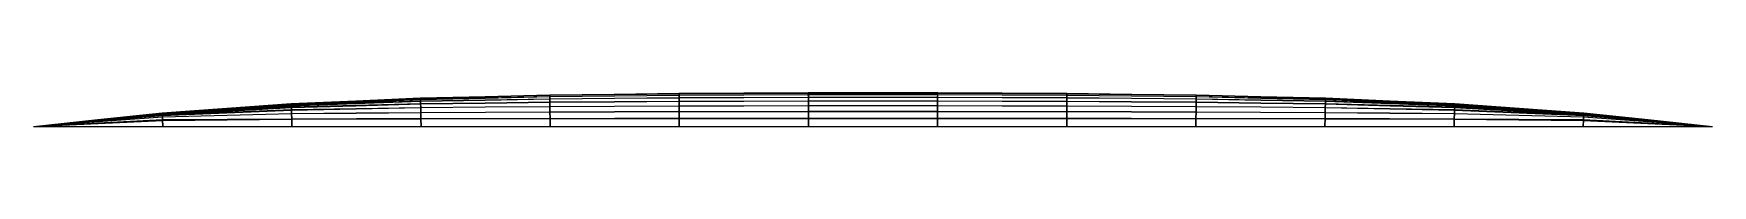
# Model space of a CAD drawing. Header units: metres. Extents: x 0 to 40, y 0 to 0.8.
import ezdxf

# ---------------------------------------------------------------- set-up
doc = ezdxf.new("R2010")
doc.units = ezdxf.units.M
doc.layers.add('Deflected structure', color=30, linetype='Continuous')
doc.layers.add('Original structure', color=3, linetype='Continuous')

msp = doc.modelspace()

# ---------------------------------------------------------------- linework, layer by layer
at = {"layer": 'Deflected structure'}
for p, q in [((16.919, 0.795, 12.491), (18.459, 0.803, 12.497)), ((18.459, 0.803, 12.497), (18.459, 0.791, 10.931)), ((18.459, 0.791, 14.064), (18.459, 0.803, 12.497)), ((18.459, 0.803, 12.497), (20, 0.803, 12.491)), ((20, 0.803, 12.491), (21.541, 0.803, 12.497)), ((21.541, 0.803, 12.497), (21.541, 0.791, 10.931)), ((21.541, 0.791, 14.064), (21.541, 0.803, 12.497)), ((21.541, 0.803, 12.497), (23.081, 0.795, 12.491)), ((3.064, 0.323, 12.497), (4.601, 0.433, 12.491)), ((3.064, 0.325, 14.061), (4.601, 0.433, 14.056)), ((3.064, 0.324, 15.625), (4.601, 0.427, 15.62)), ((3.064, 0.318, 17.189), (4.602, 0.412, 17.183)), ((3.065, 0.317, 10.934), (4.602, 0.425, 10.927)), ((3.065, 0.308, 9.37), (4.602, 0.412, 9.362)), ((4.601, 0.433, 12.491), (6.138, 0.543, 12.498)), ((4.601, 0.433, 14.056), (6.138, 0.542, 14.063)), ((4.601, 0.427, 15.62), (6.138, 0.531, 15.628)), ((4.602, 0.425, 10.927), (6.138, 0.534, 10.933)), ((4.602, 0.412, 9.362), (6.139, 0.516, 9.368)), ((4.602, 0.412, 17.183), (6.139, 0.506, 17.193)), ((4.603, 0.392, 7.798), (6.141, 0.487, 7.804)), ((4.603, 0.385, 18.746), (6.141, 0.465, 18.757)), ((4.605, 0.363, 6.232), (6.142, 0.446, 6.239)), ((6.138, 0.543, 12.498), (7.677, 0.61, 12.492)), ((6.138, 0.542, 14.063), (7.677, 0.607, 14.057)), ((6.138, 0.534, 10.933), (7.678, 0.6, 10.926)), ((6.138, 0.531, 15.628), (7.678, 0.59, 15.622)), ((6.138, 0.543, 12.498), (6.138, 0.534, 10.933)), ((6.138, 0.542, 14.063), (6.138, 0.543, 12.498)), ((6.138, 0.531, 15.628), (6.138, 0.542, 14.063)), ((6.138, 0.534, 10.933), (6.139, 0.516, 9.368)), ((6.139, 0.506, 17.193), (6.138, 0.531, 15.628)), ((6.139, 0.516, 9.368), (7.679, 0.578, 9.361)), ((6.139, 0.506, 17.193), (7.679, 0.557, 17.186)), ((6.139, 0.516, 9.368), (6.141, 0.487, 7.804)), ((6.141, 0.465, 18.757), (6.139, 0.506, 17.193)), ((6.141, 0.487, 7.804), (7.68, 0.542, 7.795)), ((6.141, 0.465, 18.757), (7.68, 0.503, 18.75)), ((6.141, 0.487, 7.804), (6.142, 0.446, 6.239)), ((6.144, 0.399, 20.321), (6.141, 0.465, 18.757)), ((6.142, 0.446, 6.239), (7.682, 0.49, 6.229)), ((6.142, 0.446, 6.239), (6.145, 0.388, 4.676)), ((6.144, 0.399, 20.321), (7.683, 0.425, 20.311)), ((6.145, 0.388, 4.676), (7.684, 0.417, 4.664)), ((7.677, 0.61, 12.492), (9.216, 0.677, 12.498)), ((7.677, 0.607, 14.057), (9.216, 0.671, 14.064)), ((7.678, 0.6, 10.926), (9.217, 0.666, 10.932)), ((7.678, 0.59, 15.622), (9.217, 0.649, 15.629)), ((7.679, 0.578, 9.361), (9.218, 0.64, 9.366)), ((7.679, 0.557, 17.186), (9.218, 0.607, 17.195)), ((7.68, 0.542, 7.795), (9.219, 0.596, 7.801)), ((7.68, 0.503, 18.75), (9.22, 0.542, 18.76)), ((7.682, 0.49, 6.229), (9.221, 0.533, 6.237)), ((7.683, 0.425, 20.311), (9.223, 0.452, 20.323)), ((7.684, 0.417, 4.664), (9.223, 0.447, 4.674)), ((9.216, 0.677, 12.498), (10.757, 0.713, 12.491)), ((9.216, 0.671, 14.064), (10.757, 0.706, 14.057)), ((9.216, 0.677, 12.498), (9.217, 0.666, 10.932)), ((9.216, 0.671, 14.064), (9.216, 0.677, 12.498)), ((9.217, 0.649, 15.629), (9.216, 0.671, 14.064)), ((9.217, 0.666, 10.932), (10.757, 0.702, 10.925)), ((9.217, 0.649, 15.629), (10.757, 0.68, 15.623)), ((9.217, 0.666, 10.932), (9.218, 0.64, 9.366)), ((9.218, 0.607, 17.195), (9.217, 0.649, 15.629)), ((9.218, 0.64, 9.366), (10.758, 0.673, 9.359)), ((9.218, 0.64, 9.366), (9.219, 0.596, 7.801)), ((9.218, 0.607, 17.195), (10.758, 0.632, 17.188)), ((9.22, 0.542, 18.76), (9.218, 0.607, 17.195)), ((9.219, 0.596, 7.801), (10.759, 0.625, 7.793)), ((9.219, 0.596, 7.801), (9.221, 0.533, 6.237)), ((9.22, 0.542, 18.76), (10.76, 0.561, 18.751)), ((9.223, 0.452, 20.323), (9.22, 0.542, 18.76)), ((9.221, 0.533, 6.237), (10.761, 0.555, 6.228)), ((9.221, 0.533, 6.237), (9.223, 0.447, 4.674)), ((9.223, 0.452, 20.323), (10.762, 0.464, 20.312)), ((9.223, 0.447, 4.674), (10.763, 0.461, 4.662)), ((9.226, 0.332, 21.885), (9.223, 0.452, 20.323)), ((9.223, 0.447, 4.674), (9.226, 0.334, 3.113)), ((10.757, 0.713, 12.491), (12.297, 0.75, 12.498)), ((10.757, 0.706, 14.057), (12.297, 0.741, 14.064)), ((10.757, 0.702, 10.925), (12.297, 0.739, 10.931)), ((10.757, 0.68, 15.623), (12.297, 0.711, 15.63)), ((10.758, 0.673, 9.359), (12.298, 0.707, 9.365)), ((10.758, 0.632, 17.188), (12.298, 0.658, 17.196)), ((10.759, 0.625, 7.793), (12.299, 0.653, 7.8)), ((10.76, 0.561, 18.751), (12.3, 0.58, 18.761)), ((10.761, 0.555, 6.228), (12.301, 0.577, 6.236)), ((10.762, 0.464, 20.312), (12.302, 0.476, 20.324)), ((10.763, 0.461, 4.662), (12.302, 0.475, 4.673)), ((12.297, 0.75, 12.498), (13.837, 0.769, 12.491)), ((12.297, 0.741, 14.064), (13.838, 0.759, 14.058)), ((12.297, 0.739, 10.931), (13.838, 0.757, 10.925)), ((12.297, 0.75, 12.498), (12.297, 0.739, 10.931)), ((12.297, 0.741, 14.064), (12.297, 0.75, 12.498)), ((12.297, 0.711, 15.63), (12.297, 0.741, 14.064)), ((12.297, 0.739, 10.931), (12.298, 0.707, 9.365)), ((12.297, 0.711, 15.63), (13.838, 0.726, 15.624)), ((12.298, 0.658, 17.196), (12.297, 0.711, 15.63)), ((12.298, 0.707, 9.365), (13.838, 0.724, 9.358)), ((12.298, 0.707, 9.365), (12.299, 0.653, 7.8)), ((12.298, 0.658, 17.196), (13.839, 0.67, 17.189)), ((12.3, 0.58, 18.761), (12.298, 0.658, 17.196)), ((12.299, 0.653, 7.8), (13.839, 0.667, 7.792)), ((12.299, 0.653, 7.8), (12.301, 0.577, 6.236)), ((12.3, 0.58, 18.761), (13.84, 0.589, 18.752)), ((12.302, 0.476, 20.324), (12.3, 0.58, 18.761)), ((12.301, 0.577, 6.236), (13.84, 0.587, 6.227)), ((12.301, 0.577, 6.236), (12.302, 0.475, 4.673)), ((12.302, 0.475, 4.673), (13.842, 0.482, 4.662)), ((12.302, 0.476, 20.324), (13.841, 0.482, 20.312)), ((12.304, 0.345, 21.885), (12.302, 0.476, 20.324)), ((12.302, 0.475, 4.673), (12.304, 0.348, 3.112)), ((13.837, 0.769, 12.491), (15.378, 0.788, 12.497)), ((13.838, 0.757, 10.925), (15.378, 0.776, 10.931)), ((13.838, 0.759, 14.058), (15.378, 0.776, 14.064)), ((13.838, 0.726, 15.624), (15.378, 0.742, 15.631)), ((13.838, 0.724, 9.358), (15.379, 0.74, 9.365)), ((13.839, 0.67, 17.189), (15.379, 0.683, 17.196)), ((13.839, 0.667, 7.792), (15.379, 0.681, 7.799)), ((13.84, 0.587, 6.227), (15.38, 0.598, 6.235)), ((13.84, 0.589, 18.752), (15.38, 0.598, 18.761)), ((13.841, 0.482, 20.312), (15.381, 0.488, 20.324)), ((13.842, 0.482, 4.662), (15.381, 0.489, 4.673)), ((15.378, 0.788, 12.497), (16.919, 0.795, 12.491)), ((15.378, 0.788, 12.497), (15.378, 0.776, 10.931)), ((15.378, 0.776, 14.064), (15.378, 0.788, 12.497)), ((15.378, 0.776, 14.064), (16.919, 0.784, 14.058)), ((15.378, 0.776, 10.931), (16.919, 0.783, 10.924)), ((15.378, 0.776, 10.931), (15.379, 0.74, 9.365)), ((15.378, 0.742, 15.631), (15.378, 0.776, 14.064)), ((15.378, 0.742, 15.631), (16.919, 0.748, 15.624)), ((15.379, 0.683, 17.196), (15.378, 0.742, 15.631)), ((15.379, 0.74, 9.365), (16.919, 0.747, 9.358)), ((15.379, 0.74, 9.365), (15.379, 0.681, 7.799)), ((15.379, 0.683, 17.196), (16.919, 0.688, 17.189)), ((15.379, 0.681, 7.799), (16.92, 0.687, 7.792)), ((15.38, 0.598, 18.761), (15.379, 0.683, 17.196)), ((15.379, 0.681, 7.799), (15.38, 0.598, 6.235)), ((15.38, 0.598, 6.235), (16.92, 0.602, 6.226)), ((15.38, 0.598, 18.761), (16.92, 0.602, 18.752)), ((15.38, 0.598, 6.235), (15.381, 0.489, 4.673)), ((15.381, 0.488, 20.324), (15.38, 0.598, 18.761)), ((15.381, 0.489, 4.673), (16.921, 0.492, 4.661)), ((15.381, 0.488, 20.324), (16.921, 0.49, 20.312)), ((15.381, 0.489, 4.673), (15.382, 0.355, 3.112)), ((15.382, 0.351, 21.885), (15.381, 0.488, 20.324)), ((16.919, 0.783, 10.924), (18.459, 0.791, 10.931)), ((16.919, 0.784, 14.058), (18.459, 0.791, 14.064)), ((16.919, 0.747, 9.358), (18.46, 0.754, 9.364)), ((16.919, 0.748, 15.624), (18.459, 0.754, 15.631)), ((16.919, 0.688, 17.189), (18.46, 0.693, 17.197)), ((16.92, 0.687, 7.792), (18.46, 0.693, 7.799)), ((16.92, 0.602, 6.226), (18.46, 0.606, 6.235)), ((16.92, 0.602, 18.752), (18.46, 0.605, 18.761)), ((16.921, 0.492, 4.661), (18.46, 0.494, 4.672)), ((16.921, 0.49, 20.312), (18.46, 0.493, 20.324)), ((18.459, 0.791, 10.931), (18.46, 0.754, 9.364)), ((18.459, 0.754, 15.631), (18.459, 0.791, 14.064)), ((18.459, 0.791, 10.931), (20, 0.791, 10.924)), ((18.459, 0.791, 14.064), (20, 0.791, 14.058)), ((18.46, 0.693, 17.197), (18.459, 0.754, 15.631)), ((18.459, 0.754, 15.631), (20, 0.754, 15.624)), ((18.46, 0.754, 9.364), (18.46, 0.693, 7.799)), ((18.46, 0.754, 9.364), (20, 0.754, 9.358)), ((18.46, 0.693, 7.799), (18.46, 0.606, 6.235)), ((18.46, 0.605, 18.761), (18.46, 0.693, 17.197)), ((18.46, 0.693, 7.799), (20, 0.693, 7.792)), ((18.46, 0.693, 17.197), (20, 0.693, 17.189)), ((18.46, 0.606, 6.235), (18.46, 0.494, 4.672)), ((18.46, 0.606, 6.235), (20, 0.606, 6.226)), ((18.46, 0.493, 20.324), (18.46, 0.605, 18.761)), ((18.46, 0.605, 18.761), (20, 0.605, 18.752)), ((18.46, 0.494, 4.672), (18.461, 0.358, 3.112)), ((18.46, 0.494, 4.672), (20, 0.494, 4.661)), ((18.461, 0.354, 21.885), (18.46, 0.493, 20.324)), ((18.46, 0.493, 20.324), (20, 0.493, 20.312)), ((20, 0.791, 10.924), (21.541, 0.791, 10.931)), ((20, 0.791, 14.058), (21.541, 0.791, 14.064)), ((20, 0.754, 9.358), (21.54, 0.754, 9.364)), ((20, 0.754, 15.624), (21.541, 0.754, 15.631)), ((20, 0.693, 7.792), (21.54, 0.693, 7.799)), ((20, 0.693, 17.189), (21.54, 0.693, 17.197)), ((20, 0.606, 6.226), (21.54, 0.606, 6.235)), ((20, 0.605, 18.752), (21.54, 0.605, 18.761)), ((20, 0.494, 4.661), (21.54, 0.494, 4.672)), ((20, 0.493, 20.312), (21.54, 0.493, 20.324)), ((21.54, 0.494, 4.672), (21.539, 0.358, 3.112)), ((21.539, 0.354, 21.885), (21.54, 0.493, 20.324)), ((21.541, 0.791, 10.931), (21.54, 0.754, 9.364)), ((21.54, 0.754, 9.364), (21.54, 0.693, 7.799)), ((21.54, 0.693, 17.197), (21.541, 0.754, 15.631)), ((21.54, 0.754, 9.364), (23.081, 0.747, 9.358)), ((21.54, 0.693, 7.799), (21.54, 0.606, 6.235)), ((21.54, 0.605, 18.761), (21.54, 0.693, 17.197)), ((21.54, 0.693, 7.799), (23.08, 0.687, 7.792)), ((21.54, 0.693, 17.197), (23.081, 0.688, 17.189)), ((21.54, 0.606, 6.235), (21.54, 0.494, 4.672)), ((21.54, 0.606, 6.235), (23.08, 0.602, 6.226)), ((21.54, 0.493, 20.324), (21.54, 0.605, 18.761)), ((21.54, 0.605, 18.761), (23.08, 0.602, 18.752)), ((21.54, 0.494, 4.672), (23.079, 0.492, 4.661)), ((21.54, 0.493, 20.324), (23.079, 0.49, 20.312)), ((21.541, 0.754, 15.631), (21.541, 0.791, 14.064)), ((21.541, 0.791, 10.931), (23.081, 0.783, 10.924)), ((21.541, 0.791, 14.064), (23.081, 0.784, 14.058)), ((21.541, 0.754, 15.631), (23.081, 0.748, 15.624)), ((23.079, 0.492, 4.661), (24.619, 0.489, 4.673)), ((23.079, 0.49, 20.312), (24.619, 0.488, 20.324)), ((23.08, 0.687, 7.792), (24.621, 0.681, 7.799)), ((23.08, 0.602, 6.226), (24.62, 0.598, 6.235)), ((23.08, 0.602, 18.752), (24.62, 0.598, 18.761)), ((23.081, 0.795, 12.491), (24.622, 0.788, 12.497)), ((23.081, 0.784, 14.058), (24.622, 0.776, 14.064)), ((23.081, 0.783, 10.924), (24.622, 0.776, 10.931)), ((23.081, 0.748, 15.624), (24.622, 0.742, 15.631)), ((23.081, 0.747, 9.358), (24.621, 0.74, 9.365)), ((23.081, 0.688, 17.189), (24.621, 0.683, 17.196)), ((24.619, 0.489, 4.673), (24.618, 0.355, 3.112)), ((24.618, 0.351, 21.885), (24.619, 0.488, 20.324)), ((24.62, 0.598, 6.235), (24.619, 0.489, 4.673)), ((24.619, 0.488, 20.324), (24.62, 0.598, 18.761)), ((24.619, 0.489, 4.673), (26.158, 0.482, 4.662)), ((24.619, 0.488, 20.324), (26.159, 0.482, 20.312)), ((24.62, 0.598, 18.761), (24.621, 0.683, 17.196)), ((24.621, 0.681, 7.799), (24.62, 0.598, 6.235)), ((24.62, 0.598, 6.235), (26.16, 0.587, 6.227)), ((24.62, 0.598, 18.761), (26.16, 0.589, 18.752)), ((24.622, 0.776, 10.931), (24.621, 0.74, 9.365)), ((24.621, 0.683, 17.196), (24.622, 0.742, 15.631)), ((24.621, 0.74, 9.365), (24.621, 0.681, 7.799)), ((24.621, 0.74, 9.365), (26.162, 0.724, 9.358)), ((24.621, 0.683, 17.196), (26.161, 0.67, 17.189)), ((24.621, 0.681, 7.799), (26.161, 0.667, 7.792)), ((24.622, 0.788, 12.497), (24.622, 0.776, 10.931)), ((24.622, 0.776, 14.064), (24.622, 0.788, 12.497)), ((24.622, 0.788, 12.497), (26.163, 0.769, 12.491)), ((24.622, 0.742, 15.631), (24.622, 0.776, 14.064)), ((24.622, 0.776, 10.931), (26.162, 0.757, 10.925)), ((24.622, 0.776, 14.064), (26.162, 0.759, 14.058)), ((24.622, 0.742, 15.631), (26.162, 0.726, 15.624)), ((26.158, 0.482, 4.662), (27.698, 0.475, 4.673)), ((26.159, 0.482, 20.312), (27.698, 0.476, 20.324)), ((26.16, 0.589, 18.752), (27.7, 0.58, 18.761)), ((26.16, 0.587, 6.227), (27.699, 0.577, 6.236)), ((26.161, 0.67, 17.189), (27.702, 0.658, 17.196)), ((26.161, 0.667, 7.792), (27.701, 0.653, 7.8)), ((26.162, 0.759, 14.058), (27.703, 0.741, 14.064)), ((26.162, 0.757, 10.925), (27.703, 0.739, 10.931)), ((26.162, 0.726, 15.624), (27.703, 0.711, 15.63)), ((26.162, 0.724, 9.358), (27.702, 0.707, 9.365)), ((26.163, 0.769, 12.491), (27.703, 0.75, 12.498)), ((27.696, 0.345, 21.885), (27.698, 0.476, 20.324)), ((27.698, 0.475, 4.673), (27.696, 0.348, 3.112)), ((27.698, 0.476, 20.324), (27.7, 0.58, 18.761)), ((27.699, 0.577, 6.236), (27.698, 0.475, 4.673)), ((27.698, 0.476, 20.324), (29.238, 0.464, 20.312)), ((27.698, 0.475, 4.673), (29.237, 0.461, 4.662)), ((27.701, 0.653, 7.8), (27.699, 0.577, 6.236)), ((27.699, 0.577, 6.236), (29.239, 0.555, 6.228)), ((27.7, 0.58, 18.761), (27.702, 0.658, 17.196)), ((27.7, 0.58, 18.761), (29.24, 0.561, 18.751)), ((27.702, 0.707, 9.365), (27.701, 0.653, 7.8)), ((27.701, 0.653, 7.8), (29.241, 0.625, 7.793)), ((27.703, 0.739, 10.931), (27.702, 0.707, 9.365)), ((27.702, 0.658, 17.196), (27.703, 0.711, 15.63)), ((27.702, 0.707, 9.365), (29.242, 0.673, 9.359)), ((27.702, 0.658, 17.196), (29.242, 0.632, 17.188)), ((27.703, 0.75, 12.498), (27.703, 0.739, 10.931)), ((27.703, 0.741, 14.064), (27.703, 0.75, 12.498)), ((27.703, 0.75, 12.498), (29.243, 0.713, 12.491)), ((27.703, 0.711, 15.63), (27.703, 0.741, 14.064)), ((27.703, 0.741, 14.064), (29.243, 0.706, 14.057)), ((27.703, 0.739, 10.931), (29.243, 0.702, 10.925)), ((27.703, 0.711, 15.63), (29.243, 0.68, 15.623)), ((29.237, 0.461, 4.662), (30.777, 0.447, 4.674)), ((29.238, 0.464, 20.312), (30.777, 0.452, 20.323)), ((29.239, 0.555, 6.228), (30.779, 0.533, 6.237)), ((29.24, 0.561, 18.751), (30.78, 0.542, 18.76)), ((29.241, 0.625, 7.793), (30.781, 0.596, 7.801)), ((29.242, 0.673, 9.359), (30.782, 0.64, 9.366)), ((29.242, 0.632, 17.188), (30.782, 0.607, 17.195)), ((29.243, 0.713, 12.491), (30.784, 0.677, 12.498)), ((29.243, 0.706, 14.057), (30.784, 0.671, 14.064)), ((29.243, 0.702, 10.925), (30.783, 0.666, 10.932)), ((29.243, 0.68, 15.623), (30.783, 0.649, 15.629)), ((30.774, 0.332, 21.885), (30.777, 0.452, 20.323)), ((30.777, 0.447, 4.674), (30.774, 0.334, 3.113)), ((30.777, 0.452, 20.323), (30.78, 0.542, 18.76)), ((30.779, 0.533, 6.237), (30.777, 0.447, 4.674)), ((30.777, 0.452, 20.323), (32.317, 0.425, 20.311)), ((30.777, 0.447, 4.674), (32.316, 0.417, 4.664)), ((30.781, 0.596, 7.801), (30.779, 0.533, 6.237)), ((30.779, 0.533, 6.237), (32.318, 0.49, 6.229)), ((30.78, 0.542, 18.76), (30.782, 0.607, 17.195)), ((30.78, 0.542, 18.76), (32.32, 0.503, 18.75)), ((30.782, 0.64, 9.366), (30.781, 0.596, 7.801)), ((30.781, 0.596, 7.801), (32.32, 0.542, 7.795)), ((30.783, 0.666, 10.932), (30.782, 0.64, 9.366)), ((30.782, 0.607, 17.195), (30.783, 0.649, 15.629)), ((30.782, 0.64, 9.366), (32.321, 0.578, 9.361)), ((30.782, 0.607, 17.195), (32.321, 0.557, 17.186)), ((30.784, 0.677, 12.498), (30.783, 0.666, 10.932)), ((30.783, 0.649, 15.629), (30.784, 0.671, 14.064)), ((30.783, 0.666, 10.932), (32.322, 0.6, 10.926)), ((30.783, 0.649, 15.629), (32.322, 0.59, 15.622)), ((30.784, 0.671, 14.064), (30.784, 0.677, 12.498)), ((30.784, 0.677, 12.498), (32.323, 0.61, 12.492)), ((30.784, 0.671, 14.064), (32.323, 0.607, 14.057)), ((32.316, 0.417, 4.664), (33.855, 0.388, 4.676)), ((32.317, 0.425, 20.311), (33.856, 0.399, 20.321)), ((32.318, 0.49, 6.229), (33.858, 0.446, 6.239)), ((32.32, 0.542, 7.795), (33.859, 0.487, 7.804)), ((32.32, 0.503, 18.75), (33.859, 0.465, 18.757)), ((32.321, 0.578, 9.361), (33.861, 0.516, 9.368)), ((32.321, 0.557, 17.186), (33.861, 0.506, 17.193)), ((32.322, 0.6, 10.926), (33.862, 0.534, 10.933)), ((32.322, 0.59, 15.622), (33.862, 0.531, 15.628)), ((32.323, 0.61, 12.492), (33.862, 0.543, 12.498)), ((32.323, 0.607, 14.057), (33.862, 0.542, 14.063)), ((33.858, 0.446, 6.239), (33.855, 0.388, 4.676)), ((33.856, 0.399, 20.321), (33.859, 0.465, 18.757)), ((33.859, 0.487, 7.804), (33.858, 0.446, 6.239)), ((33.858, 0.446, 6.239), (35.395, 0.363, 6.232)), ((33.861, 0.516, 9.368), (33.859, 0.487, 7.804)), ((33.859, 0.465, 18.757), (33.861, 0.506, 17.193)), ((33.859, 0.487, 7.804), (35.397, 0.392, 7.798)), ((33.859, 0.465, 18.757), (35.397, 0.385, 18.746)), ((33.862, 0.534, 10.933), (33.861, 0.516, 9.368)), ((33.861, 0.506, 17.193), (33.862, 0.531, 15.628)), ((33.861, 0.516, 9.368), (35.398, 0.412, 9.362)), ((33.861, 0.506, 17.193), (35.398, 0.412, 17.183)), ((33.862, 0.543, 12.498), (33.862, 0.534, 10.933)), ((33.862, 0.542, 14.063), (33.862, 0.543, 12.498)), ((33.862, 0.543, 12.498), (35.399, 0.433, 12.491)), ((33.862, 0.531, 15.628), (33.862, 0.542, 14.063)), ((33.862, 0.542, 14.063), (35.399, 0.433, 14.056)), ((33.862, 0.534, 10.933), (35.398, 0.425, 10.927)), ((33.862, 0.531, 15.628), (35.399, 0.427, 15.62)), ((35.398, 0.425, 10.927), (36.935, 0.317, 10.934)), ((35.398, 0.412, 9.362), (36.935, 0.308, 9.37)), ((35.398, 0.412, 17.183), (36.936, 0.318, 17.189)), ((35.399, 0.433, 12.491), (36.936, 0.323, 12.497)), ((35.399, 0.433, 14.056), (36.936, 0.325, 14.061)), ((35.399, 0.427, 15.62), (36.936, 0.324, 15.625)), ((0, 0, 14.062), (1.532, 0.163, 14.055)), ((0, 0, 15.625), (1.532, 0.162, 15.618)), ((0, 0, 12.5), (1.532, 0.161, 12.492)), ((0, 0, 17.188), (1.532, 0.159, 17.181)), ((0, 0, 10.938), (1.532, 0.158, 10.929)), ((0, 0, 9.375), (1.533, 0.154, 9.366)), ((0, 0, 18.75), (1.533, 0.152, 18.742)), ((0, 0, 7.812), (1.533, 0.148, 7.802)), ((0, 0, 6.25), (1.534, 0.14, 6.238)), ((0, 0, 20.312), (1.533, 0.139, 20.303)), ((0, 0, 4.688), (1.534, 0.129, 4.672)), ((0, 0, 21.875), (1.535, 0.114, 21.86)), ((0, 0, 3.125), (1.535, 0.113, 3.105)), ((0, 0, 1.562), (1.537, 0.082, 1.534)), ((0, 0, 23.438), (1.537, 0.07, 23.411)), ((1.532, 0.163, 14.055), (3.064, 0.325, 14.061)), ((1.532, 0.162, 15.618), (3.064, 0.324, 15.625)), ((1.532, 0.161, 12.492), (3.064, 0.323, 12.497)), ((1.532, 0.159, 17.181), (3.064, 0.318, 17.189)), ((1.532, 0.158, 10.929), (3.065, 0.317, 10.934)), ((1.533, 0.154, 9.366), (3.065, 0.308, 9.37)), ((1.533, 0.152, 18.742), (3.065, 0.305, 18.753)), ((1.533, 0.148, 7.802), (3.066, 0.296, 7.806)), ((1.533, 0.139, 20.303), (3.067, 0.279, 20.317)), ((1.534, 0.14, 6.238), (3.067, 0.279, 6.243)), ((1.534, 0.129, 4.672), (3.068, 0.258, 4.68)), ((1.535, 0.114, 21.86), (3.07, 0.229, 21.88)), ((1.535, 0.113, 3.105), (3.07, 0.227, 3.117)), ((1.537, 0.082, 1.534), (3.073, 0.163, 1.555)), ((1.537, 0.07, 23.411), (3.074, 0.14, 23.442)), ((3.064, 0.325, 14.061), (3.064, 0.323, 12.497)), ((3.064, 0.324, 15.625), (3.064, 0.325, 14.061)), ((3.064, 0.318, 17.189), (3.064, 0.324, 15.625)), ((3.064, 0.323, 12.497), (3.065, 0.317, 10.934)), ((3.065, 0.305, 18.753), (3.064, 0.318, 17.189)), ((3.065, 0.305, 18.753), (4.603, 0.385, 18.746)), ((3.065, 0.317, 10.934), (3.065, 0.308, 9.37)), ((3.065, 0.308, 9.37), (3.066, 0.296, 7.806)), ((3.067, 0.279, 20.317), (3.065, 0.305, 18.753)), ((3.066, 0.296, 7.806), (4.603, 0.392, 7.798)), ((3.066, 0.296, 7.806), (3.067, 0.279, 6.243)), ((3.067, 0.279, 6.243), (4.605, 0.363, 6.232)), ((3.067, 0.279, 20.317), (4.605, 0.339, 20.307)), ((3.067, 0.279, 6.243), (3.068, 0.258, 4.68)), ((3.07, 0.229, 21.88), (3.067, 0.279, 20.317)), ((3.068, 0.258, 4.68), (4.607, 0.323, 4.667)), ((3.068, 0.258, 4.68), (3.07, 0.227, 3.117)), ((3.07, 0.227, 3.117), (4.609, 0.266, 3.1)), ((3.07, 0.229, 21.88), (4.609, 0.266, 21.864)), ((3.074, 0.14, 23.442), (3.07, 0.229, 21.88)), ((3.07, 0.227, 3.117), (3.073, 0.163, 1.555)), ((3.073, 0.163, 1.555), (4.612, 0.172, 1.53)), ((3.073, 0.163, 1.555), (3.077, 0)), ((3.074, 0.14, 23.442), (4.613, 0.156, 23.415)), ((3.077, 0, 25), (3.074, 0.14, 23.442)), ((4.605, 0.339, 20.307), (6.144, 0.399, 20.321)), ((4.607, 0.323, 4.667), (6.145, 0.388, 4.676)), ((4.609, 0.266, 3.1), (6.147, 0.305, 3.113)), ((4.609, 0.266, 21.864), (6.147, 0.303, 21.884)), ((4.612, 0.172, 1.53), (6.151, 0.181, 1.554)), ((4.613, 0.156, 23.415), (6.151, 0.171, 23.444)), ((6.147, 0.303, 21.884), (6.144, 0.399, 20.321)), ((6.145, 0.388, 4.676), (6.147, 0.305, 3.113)), ((6.147, 0.305, 3.113), (7.687, 0.32, 3.097)), ((6.147, 0.303, 21.884), (7.687, 0.318, 21.867)), ((6.147, 0.305, 3.113), (6.151, 0.181, 1.554)), ((6.151, 0.171, 23.444), (6.147, 0.303, 21.884)), ((6.151, 0.181, 1.554), (7.69, 0.184, 1.53)), ((6.151, 0.181, 1.554), (6.154, 0)), ((6.151, 0.171, 23.444), (7.69, 0.176, 23.416)), ((6.154, 0, 25), (6.151, 0.171, 23.444)), ((7.687, 0.32, 3.097), (9.226, 0.334, 3.113)), ((7.687, 0.318, 21.867), (9.226, 0.332, 21.885)), ((7.69, 0.184, 1.53), (9.228, 0.187, 1.554)), ((7.69, 0.176, 23.416), (9.229, 0.181, 23.444)), ((9.226, 0.334, 3.113), (10.765, 0.341, 3.097)), ((9.226, 0.332, 21.885), (10.765, 0.339, 21.867)), ((9.226, 0.334, 3.113), (9.228, 0.187, 1.554)), ((9.229, 0.181, 23.444), (9.226, 0.332, 21.885)), ((9.228, 0.187, 1.554), (10.767, 0.189, 1.53)), ((9.228, 0.187, 1.554), (9.231, 0)), ((9.229, 0.181, 23.444), (10.768, 0.184, 23.416)), ((9.231, 0, 25), (9.229, 0.181, 23.444)), ((10.765, 0.341, 3.097), (12.304, 0.348, 3.112)), ((10.765, 0.339, 21.867), (12.304, 0.345, 21.885)), ((10.767, 0.189, 1.53), (12.306, 0.191, 1.554)), ((10.768, 0.184, 23.416), (12.306, 0.186, 23.444)), ((12.304, 0.348, 3.112), (13.843, 0.351, 3.097)), ((12.304, 0.348, 3.112), (12.306, 0.191, 1.554)), ((12.304, 0.345, 21.885), (13.843, 0.348, 21.868)), ((12.306, 0.186, 23.444), (12.304, 0.345, 21.885)), ((12.306, 0.191, 1.554), (13.845, 0.192, 1.53)), ((12.306, 0.191, 1.554), (12.308, 0)), ((12.306, 0.186, 23.444), (13.845, 0.187, 23.416)), ((12.308, 0, 25), (12.306, 0.186, 23.444)), ((13.843, 0.351, 3.097), (15.382, 0.355, 3.112)), ((13.843, 0.348, 21.868), (15.382, 0.351, 21.885)), ((13.845, 0.192, 1.53), (15.384, 0.193, 1.554)), ((13.845, 0.187, 23.416), (15.384, 0.189, 23.444)), ((15.382, 0.355, 3.112), (16.922, 0.356, 3.096)), ((15.382, 0.355, 3.112), (15.384, 0.193, 1.554)), ((15.382, 0.351, 21.885), (16.922, 0.353, 21.868)), ((15.384, 0.189, 23.444), (15.382, 0.351, 21.885)), ((15.384, 0.193, 1.554), (15.385, 0)), ((15.384, 0.193, 1.554), (16.922, 0.193, 1.53)), ((15.385, 0, 25), (15.384, 0.189, 23.444)), ((15.384, 0.189, 23.444), (16.923, 0.189, 23.417)), ((16.922, 0.356, 3.096), (18.461, 0.358, 3.112)), ((16.922, 0.353, 21.868), (18.461, 0.354, 21.885)), ((16.922, 0.193, 1.53), (18.461, 0.193, 1.554)), ((16.923, 0.189, 23.417), (18.461, 0.19, 23.444)), ((18.461, 0.358, 3.112), (18.461, 0.193, 1.554)), ((18.461, 0.358, 3.112), (20, 0.358, 3.096)), ((18.461, 0.19, 23.444), (18.461, 0.354, 21.885)), ((18.461, 0.354, 21.885), (20, 0.354, 21.868)), ((18.461, 0.193, 1.554), (18.462, 0)), ((18.461, 0.193, 1.554), (20, 0.193, 1.53)), ((18.462, 0, 25), (18.461, 0.19, 23.444)), ((18.461, 0.19, 23.444), (20, 0.19, 23.417)), ((20, 0.358, 3.096), (21.539, 0.358, 3.112)), ((20, 0.354, 21.868), (21.539, 0.354, 21.885)), ((20, 0.193, 1.53), (21.539, 0.193, 1.554)), ((20, 0.19, 23.417), (21.539, 0.19, 23.444)), ((21.539, 0.193, 1.554), (21.538, 0)), ((21.538, 0, 25), (21.539, 0.19, 23.444)), ((21.539, 0.358, 3.112), (21.539, 0.193, 1.554)), ((21.539, 0.358, 3.112), (23.078, 0.356, 3.096)), ((21.539, 0.19, 23.444), (21.539, 0.354, 21.885)), ((21.539, 0.354, 21.885), (23.078, 0.353, 21.868)), ((21.539, 0.193, 1.554), (23.078, 0.193, 1.53)), ((21.539, 0.19, 23.444), (23.077, 0.189, 23.417)), ((23.077, 0.189, 23.417), (24.616, 0.189, 23.444)), ((23.078, 0.356, 3.096), (24.618, 0.355, 3.112)), ((23.078, 0.353, 21.868), (24.618, 0.351, 21.885)), ((23.078, 0.193, 1.53), (24.616, 0.193, 1.554)), ((24.616, 0.193, 1.554), (24.615, 0)), ((24.615, 0, 25), (24.616, 0.189, 23.444)), ((24.618, 0.355, 3.112), (24.616, 0.193, 1.554)), ((24.616, 0.189, 23.444), (24.618, 0.351, 21.885)), ((24.616, 0.193, 1.554), (26.155, 0.192, 1.53)), ((24.616, 0.189, 23.444), (26.155, 0.187, 23.416)), ((24.618, 0.355, 3.112), (26.157, 0.351, 3.097)), ((24.618, 0.351, 21.885), (26.157, 0.348, 21.868)), ((26.155, 0.192, 1.53), (27.694, 0.191, 1.554)), ((26.155, 0.187, 23.416), (27.694, 0.186, 23.444)), ((26.157, 0.351, 3.097), (27.696, 0.348, 3.112)), ((26.157, 0.348, 21.868), (27.696, 0.345, 21.885)), ((27.694, 0.191, 1.554), (27.692, 0)), ((27.692, 0, 25), (27.694, 0.186, 23.444)), ((27.696, 0.348, 3.112), (27.694, 0.191, 1.554)), ((27.694, 0.186, 23.444), (27.696, 0.345, 21.885)), ((27.694, 0.191, 1.554), (29.233, 0.189, 1.53)), ((27.694, 0.186, 23.444), (29.232, 0.184, 23.416)), ((27.696, 0.348, 3.112), (29.235, 0.341, 3.097)), ((27.696, 0.345, 21.885), (29.235, 0.339, 21.867)), ((29.232, 0.184, 23.416), (30.771, 0.181, 23.444)), ((29.233, 0.189, 1.53), (30.772, 0.187, 1.554)), ((29.235, 0.341, 3.097), (30.774, 0.334, 3.113)), ((29.235, 0.339, 21.867), (30.774, 0.332, 21.885)), ((30.772, 0.187, 1.554), (30.769, 0)), ((30.769, 0, 25), (30.771, 0.181, 23.444)), ((30.771, 0.181, 23.444), (30.774, 0.332, 21.885)), ((30.771, 0.181, 23.444), (32.31, 0.176, 23.416)), ((30.774, 0.334, 3.113), (30.772, 0.187, 1.554)), ((30.772, 0.187, 1.554), (32.31, 0.184, 1.53)), ((30.774, 0.334, 3.113), (32.313, 0.32, 3.097)), ((30.774, 0.332, 21.885), (32.313, 0.318, 21.867)), ((32.31, 0.184, 1.53), (33.849, 0.181, 1.554)), ((32.31, 0.176, 23.416), (33.849, 0.171, 23.444)), ((32.313, 0.32, 3.097), (33.853, 0.305, 3.113)), ((32.313, 0.318, 21.867), (33.853, 0.303, 21.884)), ((33.849, 0.181, 1.554), (33.846, 0)), ((33.846, 0, 25), (33.849, 0.171, 23.444)), ((33.853, 0.305, 3.113), (33.849, 0.181, 1.554)), ((33.849, 0.171, 23.444), (33.853, 0.303, 21.884)), ((33.849, 0.181, 1.554), (35.388, 0.172, 1.53)), ((33.849, 0.171, 23.444), (35.387, 0.156, 23.415)), ((33.853, 0.303, 21.884), (33.856, 0.399, 20.321)), ((33.855, 0.388, 4.676), (33.853, 0.305, 3.113)), ((33.853, 0.305, 3.113), (35.391, 0.266, 3.1)), ((33.853, 0.303, 21.884), (35.391, 0.266, 21.864)), ((33.855, 0.388, 4.676), (35.393, 0.323, 4.667)), ((33.856, 0.399, 20.321), (35.395, 0.339, 20.307)), ((35.387, 0.156, 23.415), (36.926, 0.14, 23.442)), ((35.388, 0.172, 1.53), (36.927, 0.163, 1.555)), ((35.391, 0.266, 3.1), (36.93, 0.227, 3.117)), ((35.391, 0.266, 21.864), (36.93, 0.229, 21.88)), ((35.393, 0.323, 4.667), (36.932, 0.258, 4.68)), ((35.395, 0.363, 6.232), (36.933, 0.279, 6.243)), ((35.395, 0.339, 20.307), (36.933, 0.279, 20.317)), ((35.397, 0.392, 7.798), (36.934, 0.296, 7.806)), ((35.397, 0.385, 18.746), (36.935, 0.305, 18.753)), ((36.927, 0.163, 1.555), (36.923, 0)), ((36.923, 0, 25), (36.926, 0.14, 23.442)), ((36.926, 0.14, 23.442), (36.93, 0.229, 21.88)), ((36.926, 0.14, 23.442), (38.463, 0.07, 23.411)), ((36.93, 0.227, 3.117), (36.927, 0.163, 1.555)), ((36.927, 0.163, 1.555), (38.463, 0.082, 1.534)), ((36.93, 0.229, 21.88), (36.933, 0.279, 20.317)), ((36.932, 0.258, 4.68), (36.93, 0.227, 3.117)), ((36.93, 0.229, 21.88), (38.465, 0.114, 21.86)), ((36.93, 0.227, 3.117), (38.465, 0.113, 3.105)), ((36.933, 0.279, 6.243), (36.932, 0.258, 4.68)), ((36.932, 0.258, 4.68), (38.466, 0.129, 4.672)), ((36.933, 0.279, 20.317), (36.935, 0.305, 18.753)), ((36.934, 0.296, 7.806), (36.933, 0.279, 6.243)), ((36.933, 0.279, 6.243), (38.466, 0.14, 6.238)), ((36.933, 0.279, 20.317), (38.467, 0.139, 20.303)), ((36.935, 0.308, 9.37), (36.934, 0.296, 7.806)), ((36.934, 0.296, 7.806), (38.467, 0.148, 7.802)), ((36.936, 0.323, 12.497), (36.935, 0.317, 10.934)), ((36.935, 0.305, 18.753), (36.936, 0.318, 17.189)), ((36.935, 0.317, 10.934), (36.935, 0.308, 9.37)), ((36.935, 0.317, 10.934), (38.468, 0.158, 10.929)), ((36.935, 0.308, 9.37), (38.467, 0.154, 9.366)), ((36.935, 0.305, 18.753), (38.467, 0.152, 18.742)), ((36.936, 0.325, 14.061), (36.936, 0.323, 12.497)), ((36.936, 0.324, 15.625), (36.936, 0.325, 14.061)), ((36.936, 0.325, 14.061), (38.468, 0.163, 14.055)), ((36.936, 0.318, 17.189), (36.936, 0.324, 15.625)), ((36.936, 0.324, 15.625), (38.468, 0.162, 15.618)), ((36.936, 0.323, 12.497), (38.468, 0.161, 12.492)), ((36.936, 0.318, 17.189), (38.468, 0.159, 17.181)), ((38.463, 0.082, 1.534), (40, 0, 1.562)), ((38.463, 0.07, 23.411), (40, 0, 23.438)), ((38.465, 0.114, 21.86), (40, 0, 21.875)), ((38.465, 0.113, 3.105), (40, 0, 3.125)), ((38.466, 0.14, 6.238), (40, 0, 6.25)), ((38.466, 0.129, 4.672), (40, 0, 4.688)), ((38.467, 0.154, 9.366), (40, 0, 9.375)), ((38.467, 0.152, 18.742), (40, 0, 18.75)), ((38.467, 0.148, 7.802), (40, 0, 7.812)), ((38.467, 0.139, 20.303), (40, 0, 20.312)), ((38.468, 0.163, 14.055), (40, 0, 14.062)), ((38.468, 0.162, 15.618), (40, 0, 15.625)), ((38.468, 0.161, 12.492), (40, 0, 12.5)), ((38.468, 0.159, 17.181), (40, 0, 17.188)), ((38.468, 0.158, 10.929), (40, 0, 10.938))]:
    msp.add_line(p, q, dxfattribs=at)
at = {"layer": 'Original structure'}
for p, q in [((0, 0, 1.562), (1.538, 0, 1.562)), ((0, 0, 3.125), (1.538, 0, 3.125)), ((0, 0, 4.688), (1.538, 0, 4.688)), ((0, 0, 6.25), (1.538, 0, 6.25)), ((0, 0, 7.812), (1.538, 0, 7.812)), ((0, 0, 9.375), (1.538, 0, 9.375)), ((0, 0, 10.938), (1.538, 0, 10.938)), ((0, 0, 12.5), (1.538, 0, 12.5)), ((0, 0, 14.062), (1.538, 0, 14.062)), ((0, 0, 15.625), (1.538, 0, 15.625)), ((0, 0, 17.188), (1.538, 0, 17.188)), ((0, 0, 18.75), (1.538, 0, 18.75)), ((0, 0, 20.312), (1.538, 0, 20.312)), ((0, 0, 21.875), (1.538, 0, 21.875)), ((0, 0, 23.438), (1.538, 0, 23.438)), ((1.538, 0, 1.562), (3.077, 0, 1.562)), ((1.538, 0, 3.125), (3.077, 0, 3.125)), ((1.538, 0, 4.688), (3.077, 0, 4.688)), ((1.538, 0, 6.25), (3.077, 0, 6.25)), ((1.538, 0, 7.812), (3.077, 0, 7.812)), ((1.538, 0, 9.375), (3.077, 0, 9.375)), ((1.538, 0, 10.938), (3.077, 0, 10.938)), ((1.538, 0, 12.5), (3.077, 0, 12.5)), ((1.538, 0, 14.062), (3.077, 0, 14.062)), ((1.538, 0, 15.625), (3.077, 0, 15.625)), ((1.538, 0, 17.188), (3.077, 0, 17.188)), ((1.538, 0, 18.75), (3.077, 0, 18.75)), ((1.538, 0, 20.312), (3.077, 0, 20.312)), ((1.538, 0, 21.875), (3.077, 0, 21.875)), ((1.538, 0, 23.438), (3.077, 0, 23.438)), ((3.077, 0, 1.562), (3.077, 0)), ((3.077, 0, 3.125), (3.077, 0, 1.562)), ((3.077, 0, 4.688), (3.077, 0, 3.125)), ((3.077, 0, 6.25), (3.077, 0, 4.688)), ((3.077, 0, 7.812), (3.077, 0, 6.25)), ((3.077, 0, 9.375), (3.077, 0, 7.812)), ((3.077, 0, 10.938), (3.077, 0, 9.375)), ((3.077, 0, 12.5), (3.077, 0, 10.938)), ((3.077, 0, 14.062), (3.077, 0, 12.5)), ((3.077, 0, 15.625), (3.077, 0, 14.062)), ((3.077, 0, 17.188), (3.077, 0, 15.625)), ((3.077, 0, 18.75), (3.077, 0, 17.188)), ((3.077, 0, 20.312), (3.077, 0, 18.75)), ((3.077, 0, 21.875), (3.077, 0, 20.312)), ((3.077, 0, 23.438), (3.077, 0, 21.875)), ((3.077, 0, 25), (3.077, 0, 23.438)), ((3.077, 0, 1.562), (4.615, 0, 1.562)), ((3.077, 0, 3.125), (4.615, 0, 3.125)), ((3.077, 0, 4.688), (4.615, 0, 4.688)), ((3.077, 0, 6.25), (4.615, 0, 6.25)), ((3.077, 0, 7.812), (4.615, 0, 7.812)), ((3.077, 0, 9.375), (4.615, 0, 9.375)), ((3.077, 0, 10.938), (4.615, 0, 10.938)), ((3.077, 0, 12.5), (4.615, 0, 12.5)), ((3.077, 0, 14.062), (4.615, 0, 14.062)), ((3.077, 0, 15.625), (4.615, 0, 15.625)), ((3.077, 0, 17.188), (4.615, 0, 17.188)), ((3.077, 0, 18.75), (4.615, 0, 18.75)), ((3.077, 0, 20.312), (4.615, 0, 20.312)), ((3.077, 0, 21.875), (4.615, 0, 21.875)), ((3.077, 0, 23.438), (4.615, 0, 23.438)), ((4.615, 0, 1.562), (6.154, 0, 1.562)), ((4.615, 0, 3.125), (6.154, 0, 3.125)), ((4.615, 0, 4.688), (6.154, 0, 4.688)), ((4.615, 0, 6.25), (6.154, 0, 6.25)), ((4.615, 0, 7.812), (6.154, 0, 7.812)), ((4.615, 0, 9.375), (6.154, 0, 9.375)), ((4.615, 0, 10.938), (6.154, 0, 10.938)), ((4.615, 0, 12.5), (6.154, 0, 12.5)), ((4.615, 0, 14.062), (6.154, 0, 14.062)), ((4.615, 0, 15.625), (6.154, 0, 15.625)), ((4.615, 0, 17.188), (6.154, 0, 17.188)), ((4.615, 0, 18.75), (6.154, 0, 18.75)), ((4.615, 0, 20.312), (6.154, 0, 20.312)), ((4.615, 0, 21.875), (6.154, 0, 21.875)), ((4.615, 0, 23.438), (6.154, 0, 23.438)), ((6.154, 0, 1.562), (6.154, 0)), ((6.154, 0, 3.125), (6.154, 0, 1.562)), ((6.154, 0, 4.688), (6.154, 0, 3.125)), ((6.154, 0, 6.25), (6.154, 0, 4.688)), ((6.154, 0, 7.812), (6.154, 0, 6.25)), ((6.154, 0, 9.375), (6.154, 0, 7.812)), ((6.154, 0, 10.938), (6.154, 0, 9.375)), ((6.154, 0, 12.5), (6.154, 0, 10.938)), ((6.154, 0, 14.062), (6.154, 0, 12.5)), ((6.154, 0, 15.625), (6.154, 0, 14.062)), ((6.154, 0, 17.188), (6.154, 0, 15.625)), ((6.154, 0, 18.75), (6.154, 0, 17.188)), ((6.154, 0, 20.312), (6.154, 0, 18.75)), ((6.154, 0, 21.875), (6.154, 0, 20.312)), ((6.154, 0, 23.438), (6.154, 0, 21.875)), ((6.154, 0, 25), (6.154, 0, 23.438)), ((6.154, 0, 1.562), (7.692, 0, 1.562)), ((6.154, 0, 3.125), (7.692, 0, 3.125)), ((6.154, 0, 4.688), (7.692, 0, 4.688)), ((6.154, 0, 6.25), (7.692, 0, 6.25)), ((6.154, 0, 7.812), (7.692, 0, 7.812)), ((6.154, 0, 9.375), (7.692, 0, 9.375)), ((6.154, 0, 10.938), (7.692, 0, 10.938)), ((6.154, 0, 12.5), (7.692, 0, 12.5)), ((6.154, 0, 14.062), (7.692, 0, 14.062)), ((6.154, 0, 15.625), (7.692, 0, 15.625)), ((6.154, 0, 17.188), (7.692, 0, 17.188)), ((6.154, 0, 18.75), (7.692, 0, 18.75)), ((6.154, 0, 20.312), (7.692, 0, 20.312)), ((6.154, 0, 21.875), (7.692, 0, 21.875)), ((6.154, 0, 23.438), (7.692, 0, 23.438)), ((7.692, 0, 1.562), (9.231, 0, 1.562)), ((7.692, 0, 3.125), (9.231, 0, 3.125)), ((7.692, 0, 4.688), (9.231, 0, 4.688)), ((7.692, 0, 6.25), (9.231, 0, 6.25)), ((7.692, 0, 7.812), (9.231, 0, 7.812)), ((7.692, 0, 9.375), (9.231, 0, 9.375)), ((7.692, 0, 10.938), (9.231, 0, 10.938)), ((7.692, 0, 12.5), (9.231, 0, 12.5)), ((7.692, 0, 14.062), (9.231, 0, 14.062)), ((7.692, 0, 15.625), (9.231, 0, 15.625)), ((7.692, 0, 17.188), (9.231, 0, 17.188)), ((7.692, 0, 18.75), (9.231, 0, 18.75)), ((7.692, 0, 20.312), (9.231, 0, 20.312)), ((7.692, 0, 21.875), (9.231, 0, 21.875)), ((7.692, 0, 23.438), (9.231, 0, 23.438)), ((9.231, 0, 1.562), (9.231, 0)), ((9.231, 0, 3.125), (9.231, 0, 1.562)), ((9.231, 0, 4.688), (9.231, 0, 3.125)), ((9.231, 0, 6.25), (9.231, 0, 4.688)), ((9.231, 0, 7.812), (9.231, 0, 6.25)), ((9.231, 0, 9.375), (9.231, 0, 7.812)), ((9.231, 0, 10.938), (9.231, 0, 9.375)), ((9.231, 0, 12.5), (9.231, 0, 10.938)), ((9.231, 0, 14.062), (9.231, 0, 12.5)), ((9.231, 0, 15.625), (9.231, 0, 14.062)), ((9.231, 0, 17.188), (9.231, 0, 15.625)), ((9.231, 0, 18.75), (9.231, 0, 17.188)), ((9.231, 0, 20.312), (9.231, 0, 18.75)), ((9.231, 0, 21.875), (9.231, 0, 20.312)), ((9.231, 0, 23.438), (9.231, 0, 21.875)), ((9.231, 0, 25), (9.231, 0, 23.438)), ((9.231, 0, 1.562), (10.769, 0, 1.562)), ((9.231, 0, 3.125), (10.769, 0, 3.125)), ((9.231, 0, 4.688), (10.769, 0, 4.688)), ((9.231, 0, 6.25), (10.769, 0, 6.25)), ((9.231, 0, 7.812), (10.769, 0, 7.812)), ((9.231, 0, 9.375), (10.769, 0, 9.375)), ((9.231, 0, 10.938), (10.769, 0, 10.938)), ((9.231, 0, 12.5), (10.769, 0, 12.5)), ((9.231, 0, 14.062), (10.769, 0, 14.062)), ((9.231, 0, 15.625), (10.769, 0, 15.625)), ((9.231, 0, 17.188), (10.769, 0, 17.188)), ((9.231, 0, 18.75), (10.769, 0, 18.75)), ((9.231, 0, 20.312), (10.769, 0, 20.312)), ((9.231, 0, 21.875), (10.769, 0, 21.875)), ((9.231, 0, 23.438), (10.769, 0, 23.438)), ((10.769, 0, 1.562), (12.308, 0, 1.562)), ((10.769, 0, 3.125), (12.308, 0, 3.125)), ((10.769, 0, 4.688), (12.308, 0, 4.688)), ((10.769, 0, 6.25), (12.308, 0, 6.25)), ((10.769, 0, 7.812), (12.308, 0, 7.812)), ((10.769, 0, 9.375), (12.308, 0, 9.375)), ((10.769, 0, 10.938), (12.308, 0, 10.938)), ((10.769, 0, 12.5), (12.308, 0, 12.5)), ((10.769, 0, 14.062), (12.308, 0, 14.062)), ((10.769, 0, 15.625), (12.308, 0, 15.625)), ((10.769, 0, 17.188), (12.308, 0, 17.188)), ((10.769, 0, 18.75), (12.308, 0, 18.75)), ((10.769, 0, 20.312), (12.308, 0, 20.312)), ((10.769, 0, 21.875), (12.308, 0, 21.875)), ((10.769, 0, 23.438), (12.308, 0, 23.438)), ((12.308, 0, 1.562), (12.308, 0)), ((12.308, 0, 3.125), (12.308, 0, 1.562)), ((12.308, 0, 4.688), (12.308, 0, 3.125)), ((12.308, 0, 6.25), (12.308, 0, 4.688)), ((12.308, 0, 7.812), (12.308, 0, 6.25)), ((12.308, 0, 9.375), (12.308, 0, 7.812)), ((12.308, 0, 10.938), (12.308, 0, 9.375)), ((12.308, 0, 12.5), (12.308, 0, 10.938)), ((12.308, 0, 14.062), (12.308, 0, 12.5)), ((12.308, 0, 15.625), (12.308, 0, 14.062)), ((12.308, 0, 17.188), (12.308, 0, 15.625)), ((12.308, 0, 18.75), (12.308, 0, 17.188)), ((12.308, 0, 20.312), (12.308, 0, 18.75)), ((12.308, 0, 21.875), (12.308, 0, 20.312)), ((12.308, 0, 23.438), (12.308, 0, 21.875)), ((12.308, 0, 25), (12.308, 0, 23.438)), ((12.308, 0, 1.562), (13.846, 0, 1.562)), ((12.308, 0, 3.125), (13.846, 0, 3.125)), ((12.308, 0, 4.688), (13.846, 0, 4.688)), ((12.308, 0, 6.25), (13.846, 0, 6.25)), ((12.308, 0, 7.812), (13.846, 0, 7.812)), ((12.308, 0, 9.375), (13.846, 0, 9.375)), ((12.308, 0, 10.938), (13.846, 0, 10.938)), ((12.308, 0, 12.5), (13.846, 0, 12.5)), ((12.308, 0, 14.062), (13.846, 0, 14.062)), ((12.308, 0, 15.625), (13.846, 0, 15.625)), ((12.308, 0, 17.188), (13.846, 0, 17.188)), ((12.308, 0, 18.75), (13.846, 0, 18.75)), ((12.308, 0, 20.312), (13.846, 0, 20.312)), ((12.308, 0, 21.875), (13.846, 0, 21.875)), ((12.308, 0, 23.438), (13.846, 0, 23.438)), ((13.846, 0, 1.562), (15.385, 0, 1.562)), ((13.846, 0, 3.125), (15.385, 0, 3.125)), ((13.846, 0, 4.688), (15.385, 0, 4.688)), ((13.846, 0, 6.25), (15.385, 0, 6.25)), ((13.846, 0, 7.812), (15.385, 0, 7.812)), ((13.846, 0, 9.375), (15.385, 0, 9.375)), ((13.846, 0, 10.938), (15.385, 0, 10.938)), ((13.846, 0, 12.5), (15.385, 0, 12.5)), ((13.846, 0, 14.062), (15.385, 0, 14.062)), ((13.846, 0, 15.625), (15.385, 0, 15.625)), ((13.846, 0, 17.188), (15.385, 0, 17.188)), ((13.846, 0, 18.75), (15.385, 0, 18.75)), ((13.846, 0, 20.312), (15.385, 0, 20.312)), ((13.846, 0, 21.875), (15.385, 0, 21.875)), ((13.846, 0, 23.438), (15.385, 0, 23.438)), ((15.385, 0, 1.562), (15.385, 0)), ((15.385, 0, 3.125), (15.385, 0, 1.562)), ((15.385, 0, 4.688), (15.385, 0, 3.125)), ((15.385, 0, 6.25), (15.385, 0, 4.688)), ((15.385, 0, 7.812), (15.385, 0, 6.25)), ((15.385, 0, 9.375), (15.385, 0, 7.812)), ((15.385, 0, 10.938), (15.385, 0, 9.375)), ((15.385, 0, 12.5), (15.385, 0, 10.938)), ((15.385, 0, 14.062), (15.385, 0, 12.5)), ((15.385, 0, 15.625), (15.385, 0, 14.062)), ((15.385, 0, 17.188), (15.385, 0, 15.625)), ((15.385, 0, 18.75), (15.385, 0, 17.188)), ((15.385, 0, 20.312), (15.385, 0, 18.75)), ((15.385, 0, 21.875), (15.385, 0, 20.312)), ((15.385, 0, 23.438), (15.385, 0, 21.875)), ((15.385, 0, 25), (15.385, 0, 23.438)), ((15.385, 0, 1.562), (16.923, 0, 1.562)), ((15.385, 0, 3.125), (16.923, 0, 3.125)), ((15.385, 0, 4.688), (16.923, 0, 4.688)), ((15.385, 0, 6.25), (16.923, 0, 6.25)), ((15.385, 0, 7.812), (16.923, 0, 7.812)), ((15.385, 0, 9.375), (16.923, 0, 9.375)), ((15.385, 0, 10.938), (16.923, 0, 10.938)), ((15.385, 0, 12.5), (16.923, 0, 12.5)), ((15.385, 0, 14.062), (16.923, 0, 14.062)), ((15.385, 0, 15.625), (16.923, 0, 15.625)), ((15.385, 0, 17.188), (16.923, 0, 17.188)), ((15.385, 0, 18.75), (16.923, 0, 18.75)), ((15.385, 0, 20.312), (16.923, 0, 20.312)), ((15.385, 0, 21.875), (16.923, 0, 21.875)), ((15.385, 0, 23.438), (16.923, 0, 23.438)), ((16.923, 0, 1.562), (18.462, 0, 1.562)), ((16.923, 0, 3.125), (18.462, 0, 3.125)), ((16.923, 0, 4.688), (18.462, 0, 4.688)), ((16.923, 0, 6.25), (18.462, 0, 6.25)), ((16.923, 0, 7.812), (18.462, 0, 7.812)), ((16.923, 0, 9.375), (18.462, 0, 9.375)), ((16.923, 0, 10.938), (18.462, 0, 10.938)), ((16.923, 0, 12.5), (18.462, 0, 12.5)), ((16.923, 0, 14.062), (18.462, 0, 14.062)), ((16.923, 0, 15.625), (18.462, 0, 15.625)), ((16.923, 0, 17.188), (18.462, 0, 17.188)), ((16.923, 0, 18.75), (18.462, 0, 18.75)), ((16.923, 0, 20.312), (18.462, 0, 20.312)), ((16.923, 0, 21.875), (18.462, 0, 21.875)), ((16.923, 0, 23.438), (18.462, 0, 23.438)), ((18.462, 0, 1.562), (18.462, 0)), ((18.462, 0, 3.125), (18.462, 0, 1.562)), ((18.462, 0, 4.688), (18.462, 0, 3.125)), ((18.462, 0, 6.25), (18.462, 0, 4.688)), ((18.462, 0, 7.812), (18.462, 0, 6.25)), ((18.462, 0, 9.375), (18.462, 0, 7.812)), ((18.462, 0, 10.938), (18.462, 0, 9.375)), ((18.462, 0, 12.5), (18.462, 0, 10.938)), ((18.462, 0, 14.062), (18.462, 0, 12.5)), ((18.462, 0, 15.625), (18.462, 0, 14.062)), ((18.462, 0, 17.188), (18.462, 0, 15.625)), ((18.462, 0, 18.75), (18.462, 0, 17.188)), ((18.462, 0, 20.312), (18.462, 0, 18.75)), ((18.462, 0, 21.875), (18.462, 0, 20.312)), ((18.462, 0, 23.438), (18.462, 0, 21.875)), ((18.462, 0, 25), (18.462, 0, 23.438)), ((18.462, 0, 1.562), (20, 0, 1.562)), ((18.462, 0, 3.125), (20, 0, 3.125)), ((18.462, 0, 4.688), (20, 0, 4.688)), ((18.462, 0, 6.25), (20, 0, 6.25)), ((18.462, 0, 7.812), (20, 0, 7.812)), ((18.462, 0, 9.375), (20, 0, 9.375)), ((18.462, 0, 10.938), (20, 0, 10.938)), ((18.462, 0, 12.5), (20, 0, 12.5)), ((18.462, 0, 14.062), (20, 0, 14.062)), ((18.462, 0, 15.625), (20, 0, 15.625)), ((18.462, 0, 17.188), (20, 0, 17.188)), ((18.462, 0, 18.75), (20, 0, 18.75)), ((18.462, 0, 20.312), (20, 0, 20.312)), ((18.462, 0, 21.875), (20, 0, 21.875)), ((18.462, 0, 23.438), (20, 0, 23.438)), ((20, 0, 1.562), (21.538, 0, 1.562)), ((20, 0, 3.125), (21.538, 0, 3.125)), ((20, 0, 4.688), (21.538, 0, 4.688)), ((20, 0, 6.25), (21.538, 0, 6.25)), ((20, 0, 7.812), (21.538, 0, 7.812)), ((20, 0, 9.375), (21.538, 0, 9.375)), ((20, 0, 10.938), (21.538, 0, 10.938)), ((20, 0, 12.5), (21.538, 0, 12.5)), ((20, 0, 14.062), (21.538, 0, 14.062)), ((20, 0, 15.625), (21.538, 0, 15.625)), ((20, 0, 17.188), (21.538, 0, 17.188)), ((20, 0, 18.75), (21.538, 0, 18.75)), ((20, 0, 20.312), (21.538, 0, 20.312)), ((20, 0, 21.875), (21.538, 0, 21.875)), ((20, 0, 23.438), (21.538, 0, 23.438)), ((21.538, 0, 1.562), (21.538, 0)), ((21.538, 0, 3.125), (21.538, 0, 1.562)), ((21.538, 0, 4.688), (21.538, 0, 3.125)), ((21.538, 0, 6.25), (21.538, 0, 4.688)), ((21.538, 0, 7.812), (21.538, 0, 6.25)), ((21.538, 0, 9.375), (21.538, 0, 7.812)), ((21.538, 0, 10.938), (21.538, 0, 9.375)), ((21.538, 0, 12.5), (21.538, 0, 10.938)), ((21.538, 0, 14.062), (21.538, 0, 12.5)), ((21.538, 0, 15.625), (21.538, 0, 14.062)), ((21.538, 0, 17.188), (21.538, 0, 15.625)), ((21.538, 0, 18.75), (21.538, 0, 17.188)), ((21.538, 0, 20.312), (21.538, 0, 18.75)), ((21.538, 0, 21.875), (21.538, 0, 20.312)), ((21.538, 0, 23.438), (21.538, 0, 21.875)), ((21.538, 0, 25), (21.538, 0, 23.438)), ((21.538, 0, 1.562), (23.077, 0, 1.562)), ((21.538, 0, 3.125), (23.077, 0, 3.125)), ((21.538, 0, 4.688), (23.077, 0, 4.688)), ((21.538, 0, 6.25), (23.077, 0, 6.25)), ((21.538, 0, 7.812), (23.077, 0, 7.812)), ((21.538, 0, 9.375), (23.077, 0, 9.375)), ((21.538, 0, 10.938), (23.077, 0, 10.938)), ((21.538, 0, 12.5), (23.077, 0, 12.5)), ((21.538, 0, 14.062), (23.077, 0, 14.062)), ((21.538, 0, 15.625), (23.077, 0, 15.625)), ((21.538, 0, 17.188), (23.077, 0, 17.188)), ((21.538, 0, 18.75), (23.077, 0, 18.75)), ((21.538, 0, 20.312), (23.077, 0, 20.312)), ((21.538, 0, 21.875), (23.077, 0, 21.875)), ((21.538, 0, 23.438), (23.077, 0, 23.438)), ((23.077, 0, 1.562), (24.615, 0, 1.562)), ((23.077, 0, 3.125), (24.615, 0, 3.125)), ((23.077, 0, 4.688), (24.615, 0, 4.688)), ((23.077, 0, 6.25), (24.615, 0, 6.25)), ((23.077, 0, 7.812), (24.615, 0, 7.812)), ((23.077, 0, 9.375), (24.615, 0, 9.375)), ((23.077, 0, 10.938), (24.615, 0, 10.938)), ((23.077, 0, 12.5), (24.615, 0, 12.5)), ((23.077, 0, 14.062), (24.615, 0, 14.062)), ((23.077, 0, 15.625), (24.615, 0, 15.625)), ((23.077, 0, 17.188), (24.615, 0, 17.188)), ((23.077, 0, 18.75), (24.615, 0, 18.75)), ((23.077, 0, 20.312), (24.615, 0, 20.312)), ((23.077, 0, 21.875), (24.615, 0, 21.875)), ((23.077, 0, 23.438), (24.615, 0, 23.438)), ((24.615, 0, 1.562), (24.615, 0)), ((24.615, 0, 3.125), (24.615, 0, 1.562)), ((24.615, 0, 4.688), (24.615, 0, 3.125)), ((24.615, 0, 6.25), (24.615, 0, 4.688)), ((24.615, 0, 7.812), (24.615, 0, 6.25)), ((24.615, 0, 9.375), (24.615, 0, 7.812)), ((24.615, 0, 10.938), (24.615, 0, 9.375)), ((24.615, 0, 12.5), (24.615, 0, 10.938)), ((24.615, 0, 14.062), (24.615, 0, 12.5)), ((24.615, 0, 15.625), (24.615, 0, 14.062)), ((24.615, 0, 17.188), (24.615, 0, 15.625)), ((24.615, 0, 18.75), (24.615, 0, 17.188)), ((24.615, 0, 20.312), (24.615, 0, 18.75)), ((24.615, 0, 21.875), (24.615, 0, 20.312)), ((24.615, 0, 23.438), (24.615, 0, 21.875)), ((24.615, 0, 25), (24.615, 0, 23.438)), ((24.615, 0, 1.562), (26.154, 0, 1.562)), ((24.615, 0, 3.125), (26.154, 0, 3.125)), ((24.615, 0, 4.688), (26.154, 0, 4.688)), ((24.615, 0, 6.25), (26.154, 0, 6.25)), ((24.615, 0, 7.812), (26.154, 0, 7.812)), ((24.615, 0, 9.375), (26.154, 0, 9.375)), ((24.615, 0, 10.938), (26.154, 0, 10.938)), ((24.615, 0, 12.5), (26.154, 0, 12.5)), ((24.615, 0, 14.062), (26.154, 0, 14.062)), ((24.615, 0, 15.625), (26.154, 0, 15.625)), ((24.615, 0, 17.188), (26.154, 0, 17.188)), ((24.615, 0, 18.75), (26.154, 0, 18.75)), ((24.615, 0, 20.312), (26.154, 0, 20.312)), ((24.615, 0, 21.875), (26.154, 0, 21.875)), ((24.615, 0, 23.438), (26.154, 0, 23.438)), ((26.154, 0, 1.562), (27.692, 0, 1.562)), ((26.154, 0, 3.125), (27.692, 0, 3.125)), ((26.154, 0, 4.688), (27.692, 0, 4.688)), ((26.154, 0, 6.25), (27.692, 0, 6.25)), ((26.154, 0, 7.812), (27.692, 0, 7.812)), ((26.154, 0, 9.375), (27.692, 0, 9.375)), ((26.154, 0, 10.938), (27.692, 0, 10.938)), ((26.154, 0, 12.5), (27.692, 0, 12.5)), ((26.154, 0, 14.062), (27.692, 0, 14.062)), ((26.154, 0, 15.625), (27.692, 0, 15.625)), ((26.154, 0, 17.188), (27.692, 0, 17.188)), ((26.154, 0, 18.75), (27.692, 0, 18.75)), ((26.154, 0, 20.312), (27.692, 0, 20.312)), ((26.154, 0, 21.875), (27.692, 0, 21.875)), ((26.154, 0, 23.438), (27.692, 0, 23.438)), ((27.692, 0, 1.562), (27.692, 0)), ((27.692, 0, 3.125), (27.692, 0, 1.562)), ((27.692, 0, 4.688), (27.692, 0, 3.125)), ((27.692, 0, 6.25), (27.692, 0, 4.688)), ((27.692, 0, 7.812), (27.692, 0, 6.25)), ((27.692, 0, 9.375), (27.692, 0, 7.812)), ((27.692, 0, 10.938), (27.692, 0, 9.375)), ((27.692, 0, 12.5), (27.692, 0, 10.938)), ((27.692, 0, 14.062), (27.692, 0, 12.5)), ((27.692, 0, 15.625), (27.692, 0, 14.062)), ((27.692, 0, 17.188), (27.692, 0, 15.625)), ((27.692, 0, 18.75), (27.692, 0, 17.188)), ((27.692, 0, 20.312), (27.692, 0, 18.75)), ((27.692, 0, 21.875), (27.692, 0, 20.312)), ((27.692, 0, 23.438), (27.692, 0, 21.875)), ((27.692, 0, 25), (27.692, 0, 23.438)), ((27.692, 0, 1.562), (29.231, 0, 1.562)), ((27.692, 0, 3.125), (29.231, 0, 3.125)), ((27.692, 0, 4.688), (29.231, 0, 4.688)), ((27.692, 0, 6.25), (29.231, 0, 6.25)), ((27.692, 0, 7.812), (29.231, 0, 7.812)), ((27.692, 0, 9.375), (29.231, 0, 9.375)), ((27.692, 0, 10.938), (29.231, 0, 10.938)), ((27.692, 0, 12.5), (29.231, 0, 12.5)), ((27.692, 0, 14.062), (29.231, 0, 14.062)), ((27.692, 0, 15.625), (29.231, 0, 15.625)), ((27.692, 0, 17.188), (29.231, 0, 17.188)), ((27.692, 0, 18.75), (29.231, 0, 18.75)), ((27.692, 0, 20.312), (29.231, 0, 20.312)), ((27.692, 0, 21.875), (29.231, 0, 21.875)), ((27.692, 0, 23.438), (29.231, 0, 23.438)), ((29.231, 0, 1.562), (30.769, 0, 1.562)), ((29.231, 0, 3.125), (30.769, 0, 3.125)), ((29.231, 0, 4.688), (30.769, 0, 4.688)), ((29.231, 0, 6.25), (30.769, 0, 6.25)), ((29.231, 0, 7.812), (30.769, 0, 7.812)), ((29.231, 0, 9.375), (30.769, 0, 9.375)), ((29.231, 0, 10.938), (30.769, 0, 10.938)), ((29.231, 0, 12.5), (30.769, 0, 12.5)), ((29.231, 0, 14.062), (30.769, 0, 14.062)), ((29.231, 0, 15.625), (30.769, 0, 15.625)), ((29.231, 0, 17.188), (30.769, 0, 17.188)), ((29.231, 0, 18.75), (30.769, 0, 18.75)), ((29.231, 0, 20.312), (30.769, 0, 20.312)), ((29.231, 0, 21.875), (30.769, 0, 21.875)), ((29.231, 0, 23.438), (30.769, 0, 23.438)), ((30.769, 0, 1.562), (30.769, 0)), ((30.769, 0, 3.125), (30.769, 0, 1.562)), ((30.769, 0, 4.688), (30.769, 0, 3.125)), ((30.769, 0, 6.25), (30.769, 0, 4.688)), ((30.769, 0, 7.812), (30.769, 0, 6.25)), ((30.769, 0, 9.375), (30.769, 0, 7.812)), ((30.769, 0, 10.938), (30.769, 0, 9.375)), ((30.769, 0, 12.5), (30.769, 0, 10.938)), ((30.769, 0, 14.062), (30.769, 0, 12.5)), ((30.769, 0, 15.625), (30.769, 0, 14.062)), ((30.769, 0, 17.188), (30.769, 0, 15.625)), ((30.769, 0, 18.75), (30.769, 0, 17.188)), ((30.769, 0, 20.312), (30.769, 0, 18.75)), ((30.769, 0, 21.875), (30.769, 0, 20.312)), ((30.769, 0, 23.438), (30.769, 0, 21.875)), ((30.769, 0, 25), (30.769, 0, 23.438)), ((30.769, 0, 1.562), (32.308, 0, 1.562)), ((30.769, 0, 3.125), (32.308, 0, 3.125)), ((30.769, 0, 4.688), (32.308, 0, 4.688)), ((30.769, 0, 6.25), (32.308, 0, 6.25)), ((30.769, 0, 7.812), (32.308, 0, 7.812)), ((30.769, 0, 9.375), (32.308, 0, 9.375)), ((30.769, 0, 10.938), (32.308, 0, 10.938)), ((30.769, 0, 12.5), (32.308, 0, 12.5)), ((30.769, 0, 14.062), (32.308, 0, 14.062)), ((30.769, 0, 15.625), (32.308, 0, 15.625)), ((30.769, 0, 17.188), (32.308, 0, 17.188)), ((30.769, 0, 18.75), (32.308, 0, 18.75)), ((30.769, 0, 20.312), (32.308, 0, 20.312)), ((30.769, 0, 21.875), (32.308, 0, 21.875)), ((30.769, 0, 23.438), (32.308, 0, 23.438)), ((32.308, 0, 1.562), (33.846, 0, 1.562)), ((32.308, 0, 3.125), (33.846, 0, 3.125)), ((32.308, 0, 4.688), (33.846, 0, 4.688)), ((32.308, 0, 6.25), (33.846, 0, 6.25)), ((32.308, 0, 7.812), (33.846, 0, 7.812)), ((32.308, 0, 9.375), (33.846, 0, 9.375)), ((32.308, 0, 10.938), (33.846, 0, 10.938)), ((32.308, 0, 12.5), (33.846, 0, 12.5)), ((32.308, 0, 14.062), (33.846, 0, 14.062)), ((32.308, 0, 15.625), (33.846, 0, 15.625)), ((32.308, 0, 17.188), (33.846, 0, 17.188)), ((32.308, 0, 18.75), (33.846, 0, 18.75)), ((32.308, 0, 20.312), (33.846, 0, 20.312)), ((32.308, 0, 21.875), (33.846, 0, 21.875)), ((32.308, 0, 23.438), (33.846, 0, 23.438)), ((33.846, 0, 1.562), (33.846, 0)), ((33.846, 0, 3.125), (33.846, 0, 1.562)), ((33.846, 0, 4.688), (33.846, 0, 3.125)), ((33.846, 0, 6.25), (33.846, 0, 4.688)), ((33.846, 0, 7.812), (33.846, 0, 6.25)), ((33.846, 0, 9.375), (33.846, 0, 7.812)), ((33.846, 0, 10.938), (33.846, 0, 9.375)), ((33.846, 0, 12.5), (33.846, 0, 10.938)), ((33.846, 0, 14.062), (33.846, 0, 12.5)), ((33.846, 0, 15.625), (33.846, 0, 14.062)), ((33.846, 0, 17.188), (33.846, 0, 15.625)), ((33.846, 0, 18.75), (33.846, 0, 17.188)), ((33.846, 0, 20.312), (33.846, 0, 18.75)), ((33.846, 0, 21.875), (33.846, 0, 20.312)), ((33.846, 0, 23.438), (33.846, 0, 21.875)), ((33.846, 0, 25), (33.846, 0, 23.438)), ((33.846, 0, 1.562), (35.385, 0, 1.562)), ((33.846, 0, 3.125), (35.385, 0, 3.125)), ((33.846, 0, 4.688), (35.385, 0, 4.688)), ((33.846, 0, 6.25), (35.385, 0, 6.25)), ((33.846, 0, 7.812), (35.385, 0, 7.812)), ((33.846, 0, 9.375), (35.385, 0, 9.375)), ((33.846, 0, 10.938), (35.385, 0, 10.938)), ((33.846, 0, 12.5), (35.385, 0, 12.5)), ((33.846, 0, 14.062), (35.385, 0, 14.062)), ((33.846, 0, 15.625), (35.385, 0, 15.625)), ((33.846, 0, 17.188), (35.385, 0, 17.188)), ((33.846, 0, 18.75), (35.385, 0, 18.75)), ((33.846, 0, 20.312), (35.385, 0, 20.312)), ((33.846, 0, 21.875), (35.385, 0, 21.875)), ((33.846, 0, 23.438), (35.385, 0, 23.438)), ((35.385, 0, 1.562), (36.923, 0, 1.562)), ((35.385, 0, 3.125), (36.923, 0, 3.125)), ((35.385, 0, 4.688), (36.923, 0, 4.688)), ((35.385, 0, 6.25), (36.923, 0, 6.25)), ((35.385, 0, 7.812), (36.923, 0, 7.812)), ((35.385, 0, 9.375), (36.923, 0, 9.375)), ((35.385, 0, 10.938), (36.923, 0, 10.938)), ((35.385, 0, 12.5), (36.923, 0, 12.5)), ((35.385, 0, 14.062), (36.923, 0, 14.062)), ((35.385, 0, 15.625), (36.923, 0, 15.625)), ((35.385, 0, 17.188), (36.923, 0, 17.188)), ((35.385, 0, 18.75), (36.923, 0, 18.75)), ((35.385, 0, 20.312), (36.923, 0, 20.312)), ((35.385, 0, 21.875), (36.923, 0, 21.875)), ((35.385, 0, 23.438), (36.923, 0, 23.438)), ((36.923, 0, 1.562), (36.923, 0)), ((36.923, 0, 3.125), (36.923, 0, 1.562)), ((36.923, 0, 4.688), (36.923, 0, 3.125)), ((36.923, 0, 6.25), (36.923, 0, 4.688)), ((36.923, 0, 7.812), (36.923, 0, 6.25)), ((36.923, 0, 9.375), (36.923, 0, 7.812)), ((36.923, 0, 10.938), (36.923, 0, 9.375)), ((36.923, 0, 12.5), (36.923, 0, 10.938)), ((36.923, 0, 14.062), (36.923, 0, 12.5)), ((36.923, 0, 15.625), (36.923, 0, 14.062)), ((36.923, 0, 17.188), (36.923, 0, 15.625)), ((36.923, 0, 18.75), (36.923, 0, 17.188)), ((36.923, 0, 20.312), (36.923, 0, 18.75)), ((36.923, 0, 21.875), (36.923, 0, 20.312)), ((36.923, 0, 23.438), (36.923, 0, 21.875)), ((36.923, 0, 25), (36.923, 0, 23.438)), ((36.923, 0, 1.562), (38.462, 0, 1.562)), ((36.923, 0, 3.125), (38.462, 0, 3.125)), ((36.923, 0, 4.688), (38.462, 0, 4.688)), ((36.923, 0, 6.25), (38.462, 0, 6.25)), ((36.923, 0, 7.812), (38.462, 0, 7.812)), ((36.923, 0, 9.375), (38.462, 0, 9.375)), ((36.923, 0, 10.938), (38.462, 0, 10.938)), ((36.923, 0, 12.5), (38.462, 0, 12.5)), ((36.923, 0, 14.062), (38.462, 0, 14.062)), ((36.923, 0, 15.625), (38.462, 0, 15.625)), ((36.923, 0, 17.188), (38.462, 0, 17.188)), ((36.923, 0, 18.75), (38.462, 0, 18.75)), ((36.923, 0, 20.312), (38.462, 0, 20.312)), ((36.923, 0, 21.875), (38.462, 0, 21.875)), ((36.923, 0, 23.438), (38.462, 0, 23.438)), ((38.462, 0, 1.562), (40, 0, 1.562)), ((38.462, 0, 3.125), (40, 0, 3.125)), ((38.462, 0, 4.688), (40, 0, 4.688)), ((38.462, 0, 6.25), (40, 0, 6.25)), ((38.462, 0, 7.812), (40, 0, 7.812)), ((38.462, 0, 9.375), (40, 0, 9.375)), ((38.462, 0, 10.938), (40, 0, 10.938)), ((38.462, 0, 12.5), (40, 0, 12.5)), ((38.462, 0, 14.062), (40, 0, 14.062)), ((38.462, 0, 15.625), (40, 0, 15.625)), ((38.462, 0, 17.188), (40, 0, 17.188)), ((38.462, 0, 18.75), (40, 0, 18.75)), ((38.462, 0, 20.312), (40, 0, 20.312)), ((38.462, 0, 21.875), (40, 0, 21.875)), ((38.462, 0, 23.438), (40, 0, 23.438))]:
    msp.add_line(p, q, dxfattribs=at)

doc.saveas('drawing.dxf')
